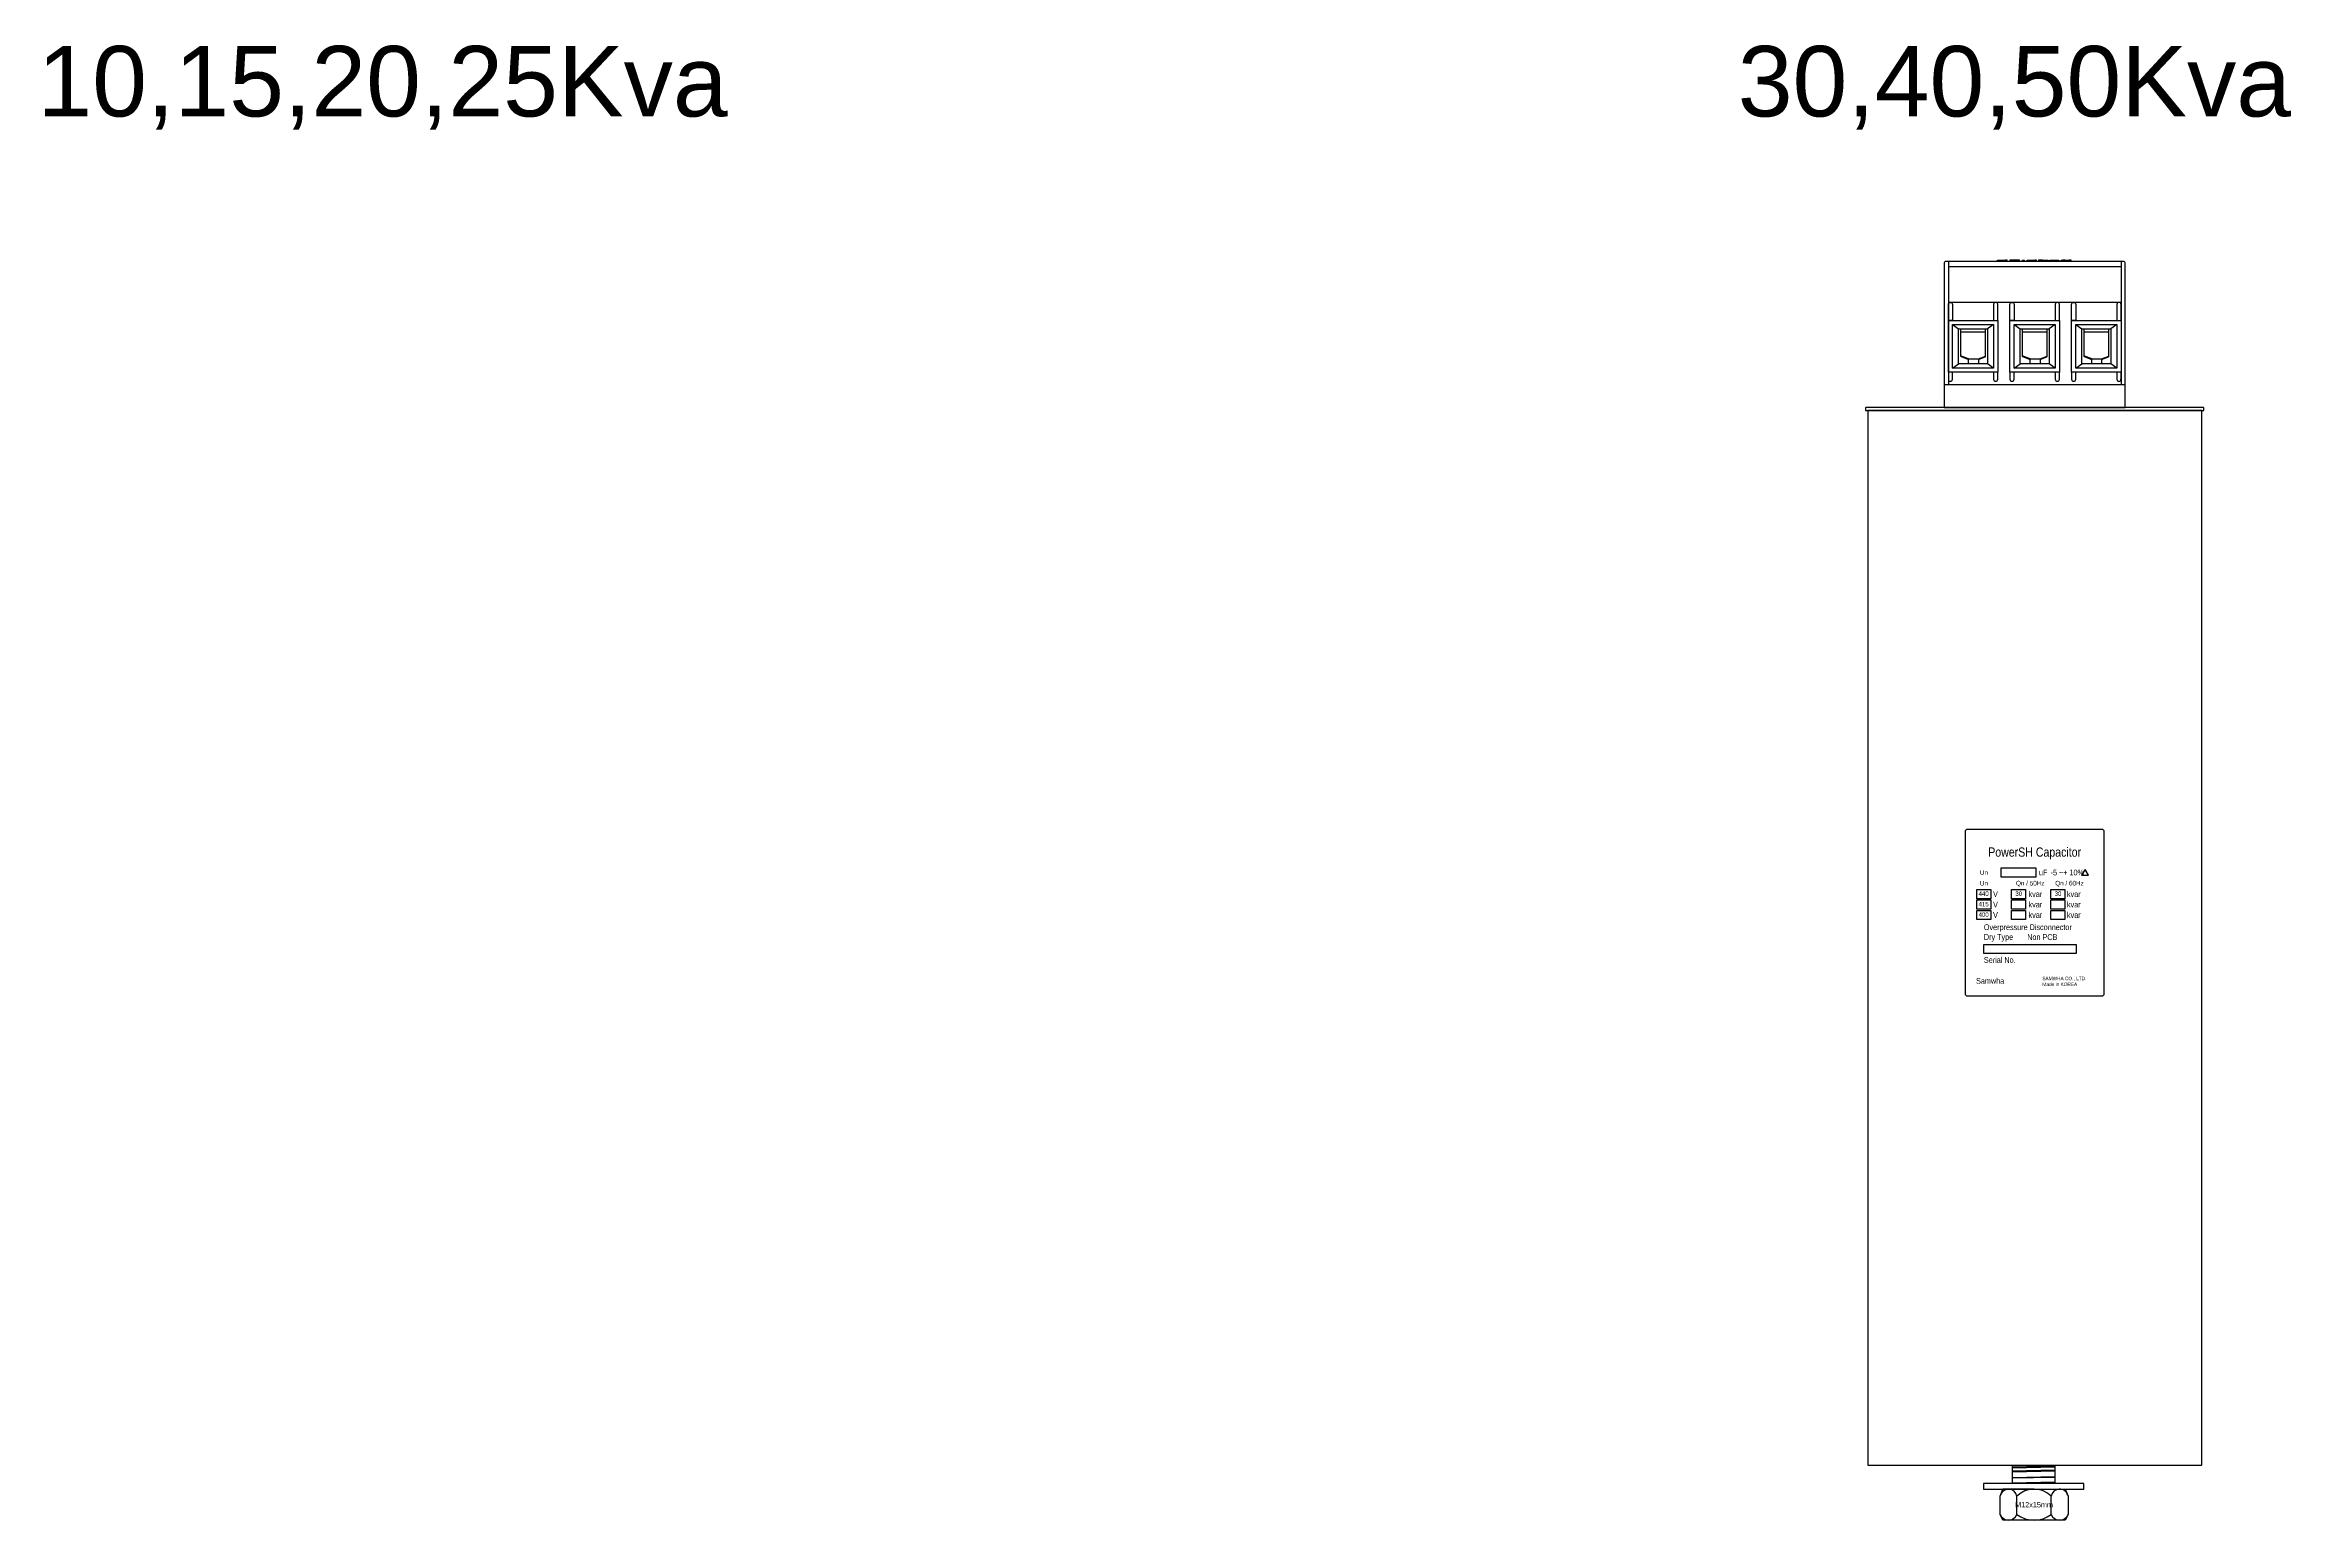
# Model space of a CAD drawing. Header units: millimetres. Extents: x 168 to 805, y 45 to 464.
import ezdxf
from ezdxf.enums import TextEntityAlignment as Align

# ---------------------------------------------------------------- set-up
doc = ezdxf.new("R2010")
doc.units = ezdxf.units.MM
doc.styles.add('Helvetica-Narrow', font='txt')

# ---------------------------------------------------------------- blocks, each defined once
blk = doc.blocks.new('*U479')
at = {"color": 126}
for p, q in [((-24.48, 87.57), (-24.48, 52.6)), ((24.48, 86.01), (-24.48, 86.01)), ((-10.05, 87.92), (-8.3, 87.92)), ((-1.69, 87.92), (0.06, 87.92)), ((8.52, 87.92), (9.75, 87.92)), ((24.48, 87.57), (24.48, 52.6)), ((24.48, 75.97), (-24.48, 75.97)), ((-23.31, 69.69), (-21.56, 68.46)), ((-13.9, 67.47), (-21.03, 67.47)), ((-11.63, 69.69), (-13.38, 68.46)), ((-5.84, 69.69), (-4.09, 68.46)), ((3.57, 67.47), (-3.56, 67.47)), ((5.84, 69.69), (4.09, 68.46)), ((11.63, 69.69), (13.38, 68.46)), ((21.04, 67.47), (13.91, 67.47)), ((23.31, 69.69), (21.56, 68.46)), ((-23.31, 57.31), (-21.56, 58.53)), ((-18.75, 59.9), (-21.03, 60.78)), ((-15.95, 59.9), (-13.9, 60.7)), ((-11.63, 57.31), (-13.38, 58.53)), ((-5.84, 57.31), (-4.09, 58.53)), ((-1.28, 59.9), (-3.56, 60.78)), ((1.52, 59.9), (3.57, 60.7)), ((5.84, 57.31), (4.09, 58.53)), ((11.63, 57.31), (13.38, 58.53)), ((16.19, 59.9), (13.91, 60.78)), ((18.99, 59.9), (21.04, 60.7)), ((23.31, 57.31), (21.56, 58.53)), ((25.69, 52.6), (-25.69, 52.6)), ((-24.48, 56.14), (-24.48, 54.16)), ((-23.31, 54.16), (-23.31, 56.14)), ((-11.63, 56.14), (-11.63, 54.16)), ((-10.46, 54.16), (-10.46, 56.14)), ((-7.01, 56.14), (-7.01, 54.16)), ((-5.84, 54.16), (-5.84, 56.14)), ((5.84, 56.14), (5.84, 54.16)), ((7.01, 54.16), (7.01, 56.14)), ((10.46, 56.14), (10.46, 54.16)), ((11.63, 54.16), (11.63, 56.14)), ((23.31, 56.14), (23.31, 54.16)), ((24.48, 54.16), (24.48, 56.14)), ((-6.28, -254.3), (5.71, -254.04)), ((-6.28, -254.63), (5.71, -254.36)), ((-5.06, -260.66), (-9.01, -260.66)), ((-6.28, -255.43), (5.71, -255.17)), ((-6.28, -255.72), (5.71, -255.47)), ((-6.28, -257.47), (5.71, -257.21)), ((-6.28, -259), (5.71, -258.74)), ((-6.27, -257.3), (5.71, -257.05)), ((-6.27, -258.82), (5.71, -258.57)), ((-0.17, -260.66), (-5.06, -260.66)), ((-0.17, -260.66), (6.69, -260.66)), ((4.71, -260.66), (8.66, -260.66)), ((-5.06, -267.83), (-5.06, -262.59)), ((4.71, -267.83), (4.71, -262.59))]:
    blk.add_line(p, q, dxfattribs=at)
for points in [[(-25.69, 46.14), (25.69, 46.14), (25.69, 86.99, 0.414214), (25.11, 87.57), (-25.11, 87.57, 0.414214), (-25.69, 86.99)], [(-24.48, 75.38, -0.414214), (-23.89, 75.97), (-23.89, 75.97, -0.414214), (-23.31, 75.38), (-23.31, 70.85), (-24.48, 70.85)], [(-10.46, 75.38, 0.414214), (-11.05, 75.97, 0.414214), (-11.63, 75.38), (-11.63, 70.85), (-10.46, 70.85)], [(-7.01, 75.38, -0.414214), (-6.42, 75.97), (-6.42, 75.97, -0.414214), (-5.84, 75.38), (-5.84, 70.85), (-7.01, 70.85)], [(7.01, 75.38, 0.414214), (6.42, 75.97, 0.414214), (5.84, 75.38), (5.84, 70.85), (7.01, 70.85)], [(10.46, 75.38, -0.414214), (11.05, 75.97), (11.05, 75.97, -0.414214), (11.63, 75.38), (11.63, 70.85), (10.46, 70.85)], [(24.48, 75.38, 0.414214), (23.89, 75.97, 0.414214), (23.31, 75.38), (23.31, 70.85), (24.48, 70.85)], [(-47.84, 46.14, 0.414214), (-48, 45.98), (-48, 45.41, 0.414214), (-47.84, 45.25), (47.84, 45.25, 0.414214), (48, 45.41), (48, 45.98, 0.414214), (47.84, 46.14)], [(-47.35, 45.25), (-47.35, -253.71, 0.414214), (-47.19, -253.86), (47.16, -253.86, 0.305094), (47.35, -253.71), (47.35, 45.25)]]:
    blk.add_lwpolyline(points, format="xyb", close=True, dxfattribs=at)
for points in [[(-10.51, 87.57), (-10.51, 87.92), (-10.05, 87.92), (-10.05, 87.57)], [(-7.81, 87.57), (-7.81, 87.92), (-8.3, 87.92), (-8.3, 87.57)], [(-4.31, 87.57), (-4.31, 87.92), (-7.01, 87.92), (-7.01, 87.57)], [(-3.46, 87.57), (-3.46, 87.92), (-3, 87.92), (-3, 87.57)], [(-2.15, 87.57), (-2.15, 87.92), (-1.69, 87.92), (-1.69, 87.57)], [(0.55, 87.57), (0.55, 87.92), (0.06, 87.92), (0.06, 87.57)], [(2.22, 87.92), (1.08, 87.92), (1.08, 87.57)], [(2.22, 87.57), (2.22, 87.92), (2.68, 87.92), (2.68, 87.57)], [(2.68, 87.92), (3.82, 87.92), (3.82, 87.57)], [(4.31, 87.57), (4.31, 87.92), (6.88, 87.92), (6.88, 87.57)], [(7.49, 87.57), (7.49, 87.92), (7.96, 87.92)], [(8.52, 87.57), (8.52, 87.92), (7.96, 87.92), (7.96, 87.57)], [(10.36, 87.57), (10.36, 87.92), (9.75, 87.92), (9.75, 87.57)], [(-6.28, -259.08), (-6.28, -253.86), (5.72, -253.86), (5.72, -259.08)]]:
    blk.add_lwpolyline(points, dxfattribs=at)
for points in [[(-24.48, 70.85), (-10.46, 70.85), (-10.46, 56.14), (-24.48, 56.14)], [(-7.01, 70.85), (7.01, 70.85), (7.01, 56.14), (-7.01, 56.14)], [(10.46, 70.85), (24.48, 70.85), (24.48, 56.14), (10.46, 56.14)], [(-23.31, 69.69), (-11.63, 69.69), (-11.63, 57.31), (-23.31, 57.31)], [(-21.56, 68.46), (-13.38, 68.46), (-13.38, 58.53), (-21.56, 58.53)], [(-5.84, 69.69), (5.84, 69.69), (5.84, 57.31), (-5.84, 57.31)], [(-4.09, 68.46), (4.09, 68.46), (4.09, 58.53), (-4.09, 58.53)], [(11.63, 69.69), (23.31, 69.69), (23.31, 57.31), (11.63, 57.31)], [(13.38, 68.46), (21.56, 68.46), (21.56, 58.53), (13.38, 58.53)], [(-18.75, 59.9), (-15.95, 59.9), (-15.95, 58.53), (-18.75, 58.53)], [(-1.28, 59.9), (1.52, 59.9), (1.52, 58.53), (-1.28, 58.53)], [(16.19, 59.9), (18.99, 59.9), (18.99, 58.53), (16.19, 58.53)], [(-14.49, -260.66), (13.92, -260.66), (13.92, -259.08), (-14.49, -259.08)], [(-9.8, -262.59), (-9.01, -260.66), (8.66, -260.66), (9.46, -262.59), (9.46, -267.87), (8.66, -269.45), (-9.01, -269.45), (-9.8, -267.87)]]:
    blk.add_lwpolyline(points, close=True, dxfattribs=at)
for points in [[(-21.03, 68.46), (-21.03, 60.82, 0.309945), (-20.88, 60.6), (-18.75, 59.78)], [(-15.95, 59.78), (-14.05, 60.51, 0.309225), (-13.9, 60.73), (-13.9, 68.46)], [(-3.56, 68.46), (-3.56, 60.82, 0.309945), (-3.41, 60.6), (-1.28, 59.78)], [(1.52, 59.78), (3.42, 60.51, 0.309225), (3.57, 60.73), (3.57, 68.46)], [(13.91, 68.46), (13.91, 60.82, 0.309945), (14.06, 60.6), (16.19, 59.78)], [(18.99, 59.78), (20.89, 60.51, 0.309225), (21.04, 60.73), (21.04, 68.46)]]:
    blk.add_lwpolyline(points, format="xyb", dxfattribs=at)
at = {"color": 150}
blk.add_lwpolyline([(-18.98, -73.43), (18.98, -73.43, -0.414214), (19.64, -74.08), (19.64, -120.19, -0.414214), (18.98, -120.85), (-18.98, -120.85, -0.414214), (-19.64, -120.19), (-19.64, -74.08, -0.414214)], format="xyb", close=True, dxfattribs=at)
at = {"color": 1}
for points in [[(-9.49, -84.43), (0.33, -84.43), (0.33, -87.05), (-9.49, -87.05)], [(-16.36, -90.56), (-12.44, -90.56), (-12.44, -93.17), (-16.36, -93.17)], [(-16.36, -93.52), (-12.44, -93.52), (-12.44, -96.14), (-16.36, -96.14)], [(-6.55, -90.56), (-2.62, -90.56), (-2.62, -93.17), (-6.55, -93.17)], [(-6.55, -93.52), (-2.62, -93.52), (-2.62, -96.14), (-6.55, -96.14)], [(4.58, -90.56), (8.51, -90.56), (8.51, -93.17), (4.58, -93.17)], [(4.58, -93.52), (8.51, -93.52), (8.51, -96.14), (4.58, -96.14)], [(-16.36, -96.49), (-12.44, -96.49), (-12.44, -99.11), (-16.36, -99.11)], [(-6.55, -96.49), (-2.62, -96.49), (-2.62, -99.11), (-6.55, -99.11)], [(4.58, -96.49), (8.51, -96.49), (8.51, -99.11), (4.58, -99.11)], [(-14.4, -106.12), (11.78, -106.12), (11.78, -108.74), (-14.4, -108.74)]]:
    blk.add_lwpolyline(points, close=True, dxfattribs=at)
at = {"color": 0, "lineweight": 30}
blk.add_lwpolyline([(13.31, -86.53), (15.23, -86.53), (14.27, -84.87)], close=True, dxfattribs=at)
at = {"color": 126}
for centre, radius, start, end in [((-23.89, 54.16), 0.584, 180, 270), ((-23.89, 54.16), 0.584, 270, 0), ((-11.05, 54.16), 0.584, 180, 270), ((-11.05, 54.16), 0.584, 270, 0), ((-6.42, 54.16), 0.584, 180, 270), ((-6.42, 54.16), 0.584, 270, 0), ((6.42, 54.16), 0.584, 180, 270), ((6.42, 54.16), 0.584, 270, 0), ((11.05, 54.16), 0.584, 180, 270), ((11.05, 54.16), 0.584, 270, 0), ((23.89, 54.16), 0.584, 180, 270), ((23.89, 54.16), 0.584, 270, 0), ((-7.4, -263.01), 2.38, 10.16712, 159.77696), ((-0.17, -267.8), 7.14, 46.82423, 133.17577), ((7.06, -263.02), 2.39, 16.65127, 169.71717), ((-7.43, -266.89), 2.55, 201.71551, 338.38932), ((-0.17, -261.24), 8.2, 233.46649, 306.53351), ((7.08, -266.9), 2.55, 201.52659, 338.95005)]:
    blk.add_arc(centre, radius, start, end, dxfattribs=at)
at = {"color": 5, "style": 'Helvetica-Narrow'}
blk.add_text('PowerSH Capacitor', height=2.6182, dxfattribs=at).set_placement((0, -79.95), align=Align.MIDDLE_CENTER)
at = {"style": 'Helvetica-Narrow'}
for p in [(-14.4, -85.74), (-14.4, -88.77)]:
    blk.add_text('Un', height=1.309, dxfattribs=at).set_placement(p, align=Align.MIDDLE_CENTER)
for s, height, p in [('Qn / 50Hz', 1.309, (-5.29, -88.77)), ('uF', 1.636, (1.22, -85.74)), ('-5 ~+ 10%%%', 1.6364, (4.52, -85.74)), ('Qn / 60Hz', 1.309, (5.83, -88.77)), ('440', 1.257, (-15.91, -91.75)), ('415', 1.257, (-15.91, -94.72)), ('V', 1.64, (-11.79, -91.87)), ('V', 1.64, (-11.79, -94.83)), ('30', 1.257, (-5.47, -91.75)), ('kvar', 1.636, (-1.73, -91.87)), ('kvar', 1.636, (-1.73, -94.83)), ('30', 1.257, (5.66, -91.75)), ('kvar', 1.636, (9.16, -91.87)), ('kvar', 1.636, (9.16, -94.83)), ('400', 1.257, (-15.91, -97.69)), ('Overpressure Disconnector', 1.6364, (-14.4, -101.26)), ('V', 1.64, (-11.79, -97.8)), ('kvar', 1.636, (-1.73, -97.8)), ('kvar', 1.636, (9.16, -97.8)), ('Dry Type       Non PCB', 1.6364, (-14.4, -104.05)), ('Serial No.', 1.636, (-14.4, -110.55)), ('SAMWHA CO., LTD.', 0.9818, (2.18, -115.8)), ('Made in KOREA', 0.9818, (2.18, -117.45))]:
    blk.add_text(s, height=height, dxfattribs=at).set_placement(p, align=Align.MIDDLE_LEFT)
at = {"color": 5, "style": 'Helvetica-Narrow'}
blk.add_text('Samwha', height=1.636, dxfattribs=at).set_placement((-16.61, -116.48), align=Align.MIDDLE_LEFT)
at = {"color": 126, "style": 'Helvetica-Narrow'}
blk.add_text('M12x15mm', height=1.5, dxfattribs=at).set_placement((-0.17, -265.06), align=Align.MIDDLE_CENTER)

msp = doc.modelspace()

# ---------------------------------------------------------------- block references
msp.add_blockref('*U479', (732.3, 315.16))

# ---------------------------------------------------------------- texts
at = {"color": 7, "char_height": 20, "attachment_point": 5}
for s, insert in [('{\\fArial|b0|i0|c0|p34;10,15,20,25Kva}', (263.87, 451.99)), ('{\\fArial|b0|i0|c0|p34;30,40,50Kva}', (726.56, 451.99))]:
    msp.add_mtext(s, dxfattribs=dict(at, insert=insert))

doc.saveas('drawing.dxf')
